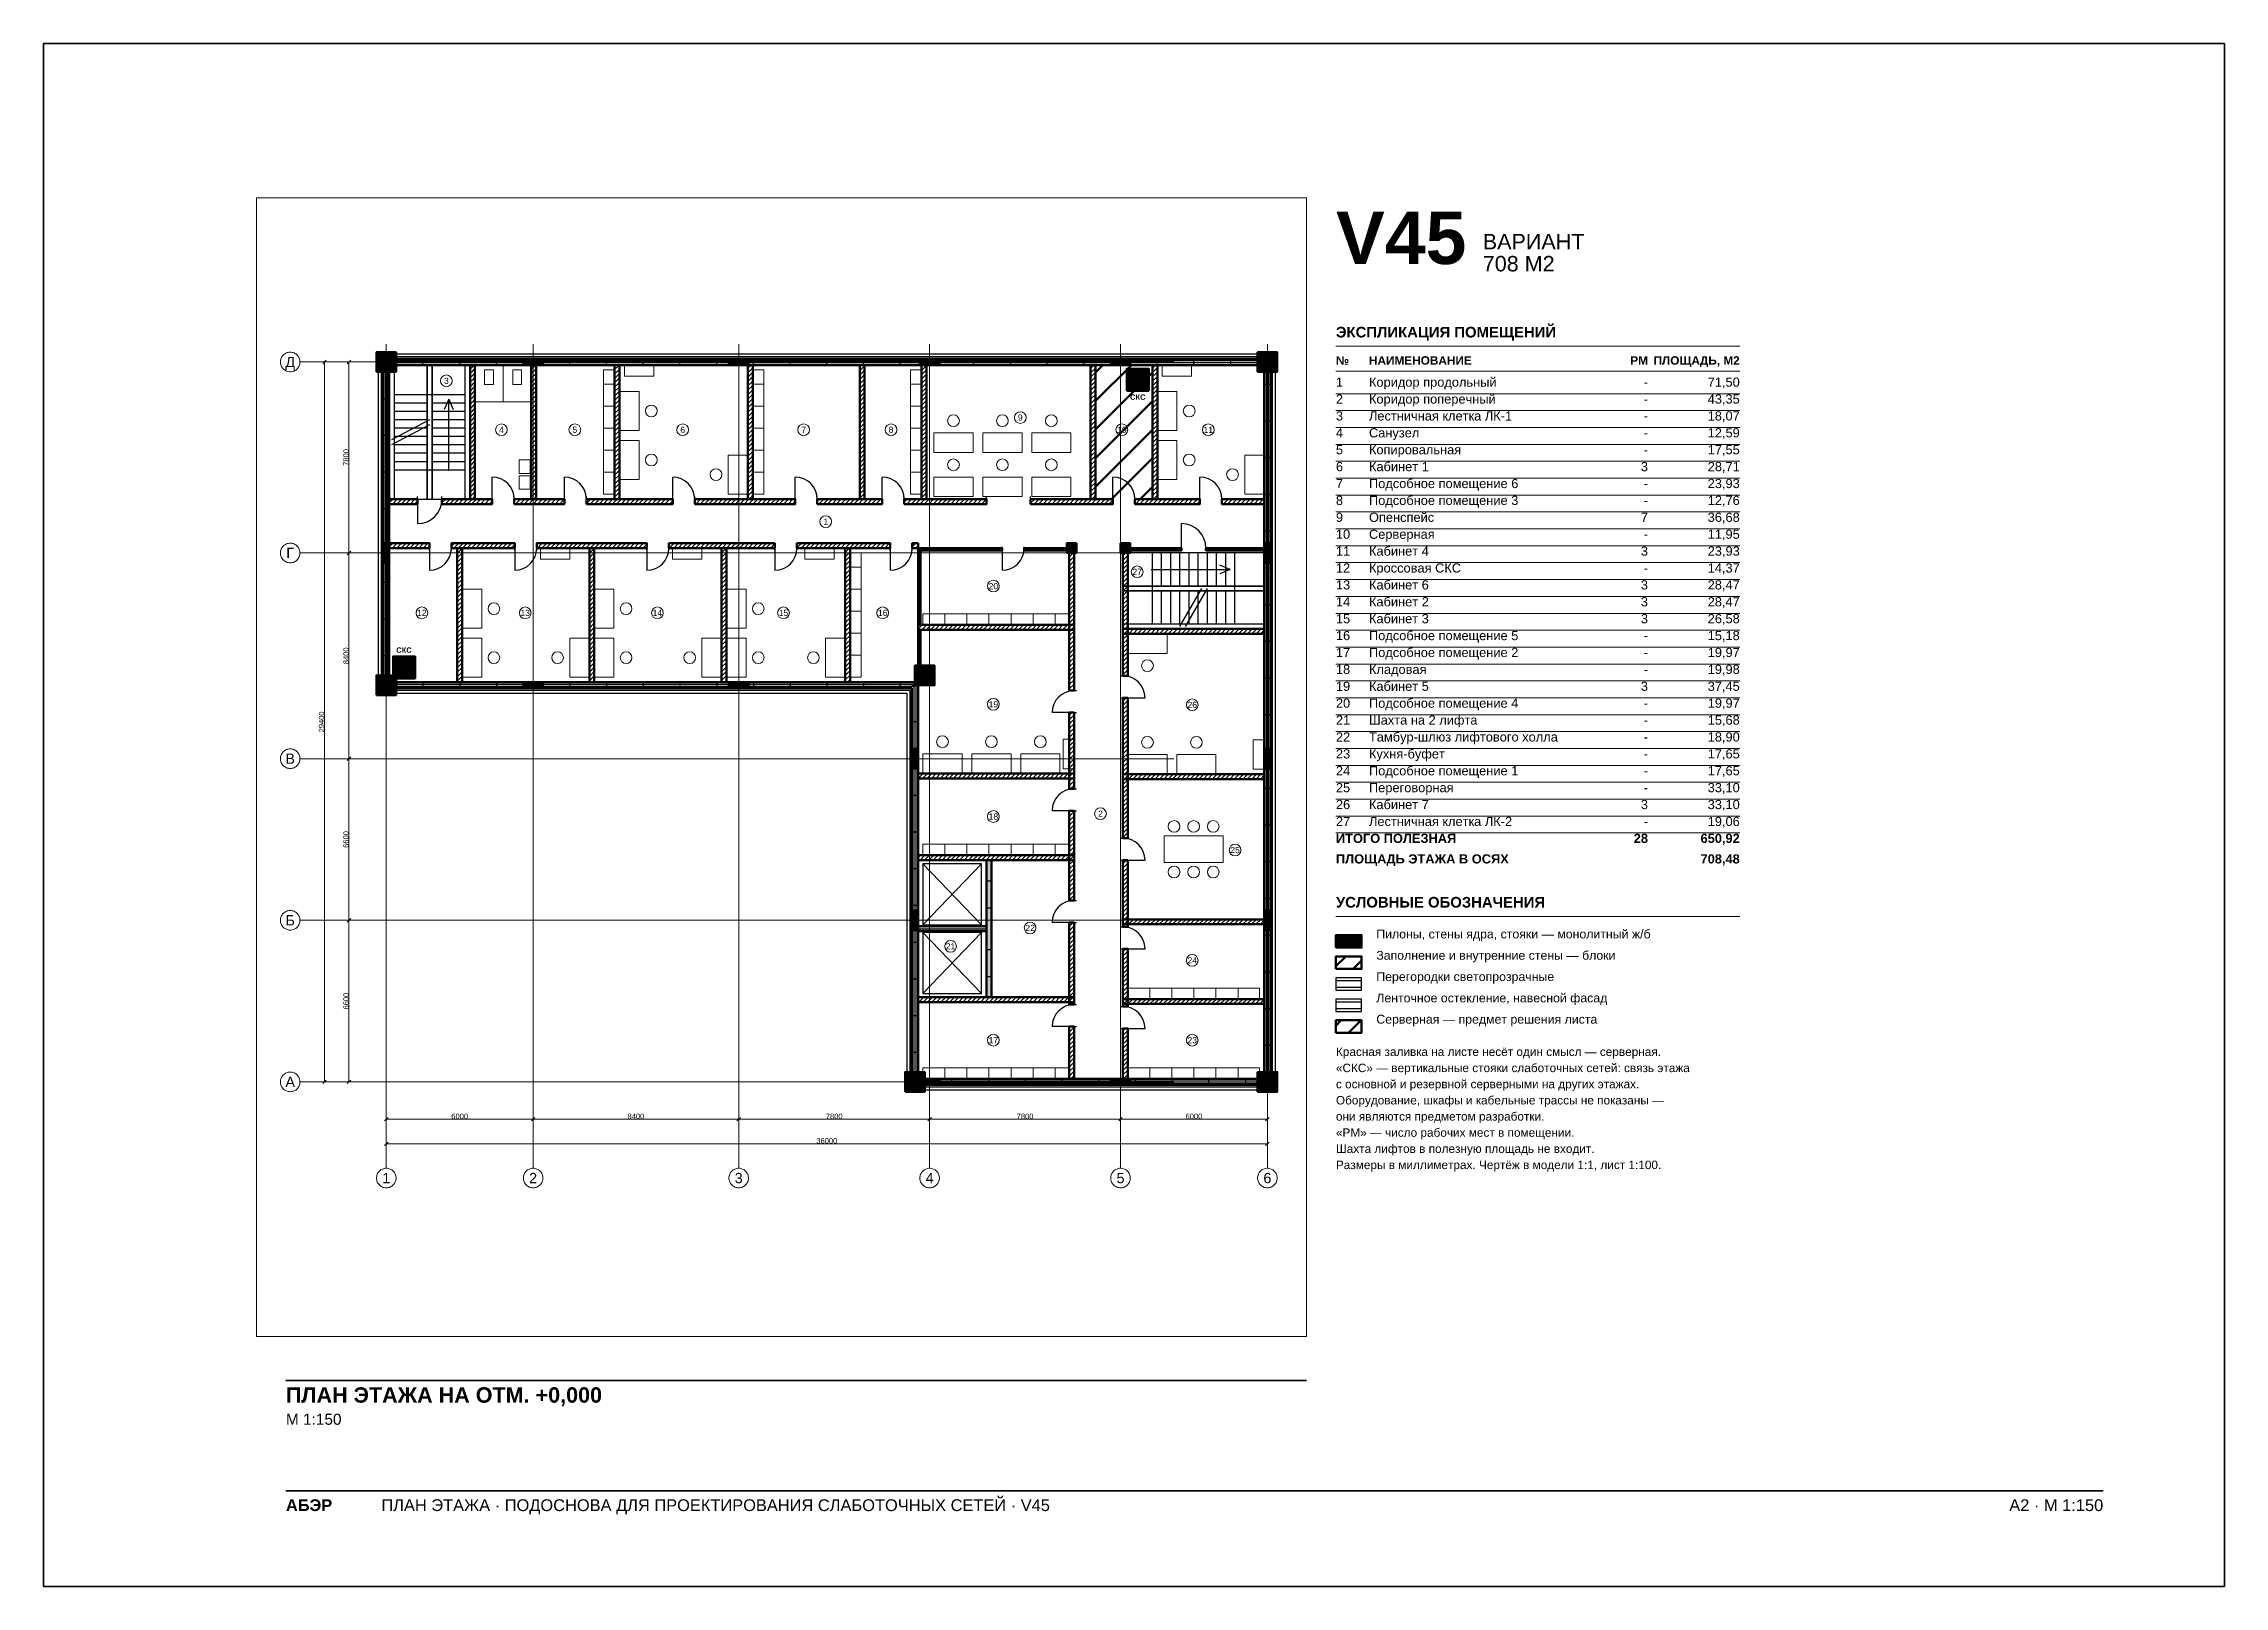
# Paper-space layout 'A2-1-100' of a CAD drawing. Header units: millimetres. Extents: x 0 to 594, y 0 to 420.
# The model-space entities are those that its viewports show. They can reach past a viewport. Long polylines and large blocks are cut down to what shows.
import ezdxf
from ezdxf.enums import TextEntityAlignment as Align

# ---------------------------------------------------------------- set-up
doc = ezdxf.new("R2010")
doc.units = ezdxf.units.MM
doc.linetypes.add('CENTER2', pattern=[2.541, 1.587, -0.318, 0.318, -0.318])
for name, color, linetype, lineweight in [('A-ANNO-LEGEND', 7, 'CONTINUOUS', 18), ('A-ANNO-NOTES', 8, 'CONTINUOUS', 13), ('A-ANNO-ROOM', 7, 'CONTINUOUS', 18), ('A-ANNO-TABLE', 7, 'CONTINUOUS', 18), ('A-DIMS', 8, 'CONTINUOUS', 13), ('A-DOOR', 3, 'CONTINUOUS', 25), ('A-ELEV', 7, 'CONTINUOUS', 25), ('A-FACADE-PANEL', 8, 'CONTINUOUS', 25), ('A-FURN', 8, 'CONTINUOUS', 18), ('A-GLAZ-RIBBON', 5, 'CONTINUOUS', 25), ('A-GRID', 8, 'CENTER2', 13), ('A-HATCH', 9, 'CONTINUOUS', 9), ('A-OUTLINE', 7, 'CONTINUOUS', 50), ('A-SANI', 8, 'CONTINUOUS', 18), ('A-STAIR', 7, 'CONTINUOUS', 25), ('A-TITLE', 7, 'CONTINUOUS', 35), ('A-VIEWPORT', 8, 'CONTINUOUS', 9), ('A-WALL-BLOCK', 9, 'CONTINUOUS', 50), ('A-WALL-GLASS', 4, 'CONTINUOUS', 25), ('A-WALL-RC', 7, 'CONTINUOUS', 50), ('E-SCS-RISER', 1, 'CONTINUOUS', 50), ('E-SERVER-ROOM', 1, 'CONTINUOUS', 50)]:
    doc.layers.add(name, color=color, linetype=linetype, lineweight=lineweight)
doc.styles.add('Arial', font='arial.ttf')
doc.styles.add('Arial-Bold', font='arialbd.ttf')
doc.styles.get("Standard").update_dxf_attribs({"font": 'arial.ttf'})

psp = doc.layouts.new('A2-1-100')

# ---------------------------------------------------------------- texts
at = {"layer": 'A-ANNO-LEGEND'}
for s, height, style, p in [('УСЛОВНЫЕ ОБОЗНАЧЕНИЯ', 2.9, 'Arial-Bold', (352, 184.8)), ('Пилоны, стены ядра, стояки — монолитный ж/б', 2.4, 'Arial', (363, 176.4)), ('Заполнение и внутренние стены — блоки', 2.4, 'Arial', (363, 170.6)), ('Перегородки светопрозрачные', 2.4, 'Arial', (363, 164.8)), ('Ленточное остекление, навесной фасад', 2.4, 'Arial', (363, 159)), ('Серверная — предмет решения листа', 2.4, 'Arial', (363, 153.2))]:
    psp.add_text(s, height=height, dxfattribs=dict(at, style=style)).set_placement(p)
at = {"layer": 'A-ANNO-NOTES', "style": 'Arial'}
for s, p in [('Красная заливка на листе несёт один смысл — серверная.', (352, 144.4)), ('«СКС» — вертикальные стояки слаботочных сетей: связь этажа', (352, 140)), ('с основной и резервной серверными на других этажах.', (352, 135.6)), ('Оборудование, шкафы и кабельные трассы не показаны —', (352, 131.2)), ('они являются предметом разработки.', (352, 126.8)), ('«РМ» — число рабочих мест в помещении.', (352, 122.4)), ('Шахта лифтов в полезную площадь не входит.', (352, 118)), ('Размеры в миллиметрах. Чертёж в модели 1:1, лист 1:100.', (352, 113.6))]:
    psp.add_text(s, height=2.3, dxfattribs=at).set_placement(p)
at = {"layer": 'A-ANNO-TABLE'}
for s, height, style, p in [('ЭКСПЛИКАЦИЯ ПОМЕЩЕНИЙ', 2.9, 'Arial-Bold', (352, 340)), ('№', 2.3, 'Arial-Bold', (352, 332.6)), ('НАИМЕНОВАНИЕ', 2.3, 'Arial-Bold', (361, 332.6)), ('1', 2.5, 'Arial', (352, 326.6)), ('Коридор продольный', 2.5, 'Arial', (361, 326.6)), ('2', 2.5, 'Arial', (352, 322)), ('Коридор поперечный', 2.5, 'Arial', (361, 322)), ('4', 2.5, 'Arial', (352, 312.8)), ('3', 2.5, 'Arial', (352, 317.4)), ('Лестничная клетка ЛК-1', 2.5, 'Arial', (361, 317.4)), ('Санузел', 2.5, 'Arial', (361, 312.8)), ('5', 2.5, 'Arial', (352, 308.2)), ('Копировальная', 2.5, 'Arial', (361, 308.2)), ('6', 2.5, 'Arial', (352, 303.6)), ('Кабинет 1', 2.5, 'Arial', (361, 303.6)), ('7', 2.5, 'Arial', (352, 299)), ('Подсобное помещение 6', 2.5, 'Arial', (361, 299)), ('Подсобное помещение 3', 2.5, 'Arial', (361, 294.4)), ('8', 2.5, 'Arial', (352, 294.4)), ('9', 2.5, 'Arial', (352, 289.8)), ('Опенспейс', 2.5, 'Arial', (361, 289.8)), ('10', 2.5, 'Arial', (352, 285.2)), ('Серверная', 2.5, 'Arial', (361, 285.2)), ('11', 2.5, 'Arial', (352, 280.6)), ('Кабинет 4', 2.5, 'Arial', (361, 280.6)), ('12', 2.5, 'Arial', (352, 276)), ('13', 2.5, 'Arial', (352, 271.4)), ('Кроссовая СКС', 2.5, 'Arial', (361, 276)), ('Кабинет 6', 2.5, 'Arial', (361, 271.4)), ('14', 2.5, 'Arial', (352, 266.8)), ('Кабинет 2', 2.5, 'Arial', (361, 266.8)), ('15', 2.5, 'Arial', (352, 262.2)), ('Кабинет 3', 2.5, 'Arial', (361, 262.2)), ('16', 2.5, 'Arial', (352, 257.6)), ('17', 2.5, 'Arial', (352, 253)), ('Подсобное помещение 5', 2.5, 'Arial', (361, 257.6)), ('Подсобное помещение 2', 2.5, 'Arial', (361, 253)), ('18', 2.5, 'Arial', (352, 248.4)), ('Кладовая', 2.5, 'Arial', (361, 248.4)), ('19', 2.5, 'Arial', (352, 243.8)), ('Кабинет 5', 2.5, 'Arial', (361, 243.8)), ('20', 2.5, 'Arial', (352, 239.2)), ('Подсобное помещение 4', 2.5, 'Arial', (361, 239.2)), ('21', 2.5, 'Arial', (352, 234.6)), ('22', 2.5, 'Arial', (352, 230)), ('Тамбур-шлюз лифтового холла', 2.5, 'Arial', (361, 230)), ('Шахта на 2 лифта', 2.5, 'Arial', (361, 234.6)), ('23', 2.5, 'Arial', (352, 225.4)), ('Кухня-буфет', 2.5, 'Arial', (361, 225.4)), ('24', 2.5, 'Arial', (352, 220.8)), ('Подсобное помещение 1', 2.5, 'Arial', (361, 220.8)), ('25', 2.5, 'Arial', (352, 216.2)), ('26', 2.5, 'Arial', (352, 211.6)), ('Переговорная', 2.5, 'Arial', (361, 216.2)), ('Кабинет 7', 2.5, 'Arial', (361, 211.6)), ('27', 2.5, 'Arial', (352, 207)), ('Лестничная клетка ЛК-2', 2.5, 'Arial', (361, 207)), ('ИТОГО ПОЛЕЗНАЯ', 2.5, 'Arial-Bold', (352, 202.4)), ('ПЛОЩАДЬ ЭТАЖА В ОСЯХ', 2.5, 'Arial-Bold', (352, 196.8))]:
    psp.add_text(s, height=height, dxfattribs=dict(at, style=style)).set_placement(p)
for s, height, style, p in [('РМ', 2.3, 'Arial-Bold', (437, 332.6)), ('ПЛОЩАДЬ, М2', 2.3, 'Arial-Bold', (462, 332.6)), ('-', 2.5, 'Arial', (437, 326.6)), ('71,50', 2.5, 'Arial', (462, 326.6)), ('-', 2.5, 'Arial', (437, 322)), ('43,35', 2.5, 'Arial', (462, 322)), ('-', 2.5, 'Arial', (437, 317.4)), ('18,07', 2.5, 'Arial', (462, 317.4)), ('12,59', 2.5, 'Arial', (462, 312.8)), ('-', 2.5, 'Arial', (437, 312.8)), ('-', 2.5, 'Arial', (437, 308.2)), ('17,55', 2.5, 'Arial', (462, 308.2)), ('3', 2.5, 'Arial', (437, 303.6)), ('28,71', 2.5, 'Arial', (462, 303.6)), ('-', 2.5, 'Arial', (437, 299)), ('23,93', 2.5, 'Arial', (462, 299)), ('7', 2.5, 'Arial', (437, 289.8)), ('-', 2.5, 'Arial', (437, 294.4)), ('36,68', 2.5, 'Arial', (462, 289.8)), ('12,76', 2.5, 'Arial', (462, 294.4)), ('-', 2.5, 'Arial', (437, 285.2)), ('11,95', 2.5, 'Arial', (462, 285.2)), ('3', 2.5, 'Arial', (437, 280.6)), ('23,93', 2.5, 'Arial', (462, 280.6)), ('3', 2.5, 'Arial', (437, 271.4)), ('-', 2.5, 'Arial', (437, 276)), ('28,47', 2.5, 'Arial', (462, 271.4)), ('14,37', 2.5, 'Arial', (462, 276)), ('3', 2.5, 'Arial', (437, 266.8)), ('28,47', 2.5, 'Arial', (462, 266.8)), ('3', 2.5, 'Arial', (437, 262.2)), ('26,58', 2.5, 'Arial', (462, 262.2)), ('-', 2.5, 'Arial', (437, 257.6)), ('15,18', 2.5, 'Arial', (462, 257.6)), ('19,97', 2.5, 'Arial', (462, 253)), ('-', 2.5, 'Arial', (437, 253)), ('-', 2.5, 'Arial', (437, 248.4)), ('19,98', 2.5, 'Arial', (462, 248.4)), ('3', 2.5, 'Arial', (437, 243.8)), ('37,45', 2.5, 'Arial', (462, 243.8)), ('-', 2.5, 'Arial', (437, 239.2)), ('19,97', 2.5, 'Arial', (462, 239.2)), ('-', 2.5, 'Arial', (437, 234.6)), ('15,68', 2.5, 'Arial', (462, 234.6)), ('18,90', 2.5, 'Arial', (462, 230)), ('-', 2.5, 'Arial', (437, 230)), ('-', 2.5, 'Arial', (437, 225.4)), ('17,65', 2.5, 'Arial', (462, 225.4)), ('-', 2.5, 'Arial', (437, 220.8)), ('17,65', 2.5, 'Arial', (462, 220.8)), ('3', 2.5, 'Arial', (437, 211.6)), ('-', 2.5, 'Arial', (437, 216.2)), ('33,10', 2.5, 'Arial', (462, 216.2)), ('33,10', 2.5, 'Arial', (462, 211.6)), ('-', 2.5, 'Arial', (437, 207)), ('19,06', 2.5, 'Arial', (462, 207)), ('28', 2.5, 'Arial-Bold', (437, 202.4)), ('650,92', 2.5, 'Arial-Bold', (462, 202.4)), ('708,48', 2.5, 'Arial-Bold', (462, 196.8))]:
    psp.add_text(s, height=height, dxfattribs=dict(at, style=style)).set_placement(p, align=Align.RIGHT)
at = {"layer": 'A-TITLE'}
for s, height, style, p in [('V45', 14.3, 'Arial-Bold', (352, 360)), ('ВАРИАНТ', 4.2, 'Arial', (392, 364)), ('708 М2', 4.2, 'Arial', (392, 358)), ('ПЛАН ЭТАЖА НА ОТМ. +0,000', 4.2, 'Arial-Bold', (66, 50)), ('М 1:150', 3, 'Arial', (66, 44)), ('ПЛАН ЭТАЖА · ПОДОСНОВА ДЛЯ ПРОЕКТИРОВАНИЯ СЛАБОТОЧНЫХ СЕТЕЙ · V45', 3.2, 'Arial', (92, 20.5)), ('АБЭР', 3.2, 'Arial-Bold', (66, 20.5))]:
    psp.add_text(s, height=height, dxfattribs=dict(at, style=style)).set_placement(p)
at = {"layer": 'A-TITLE', "style": 'Arial'}
psp.add_text('A2 · М 1:150', height=3.2, dxfattribs=at).set_placement((561, 20.5), align=Align.RIGHT)

msp = doc.modelspace()

# ---------------------------------------------------------------- texts
at = {"layer": 'A-ANNO-ROOM'}
for s, p in [('3', (2455, 28630)), ('4', (4705, 26630)), ('5', (7705, 26630)), ('6', (12110, 26630)), ('7', (17053, 26630)), ('8', (20623, 26630)), ('9', (25904, 27130)), ('10', (30054, 26630)), ('11', (33585, 26630)), ('1', (17955, 22880)), ('27', (30680, 20830)), ('20', (24805, 20247)), ('12', (1455, 19155)), ('13', (5678, 19155)), ('14', (11078, 19155)), ('15', (16228, 19155)), ('16', (20282, 19155)), ('19', (24805, 15422)), ('26', (32930, 15399)), ('18', (24805, 10838)), ('2', (29180, 10955)), ('25', (34680, 9468)), ('22', (26305, 6288)), ('21', (23055, 5538)), ('24', (32930, 4962)), ('17', (24805, 1705)), ('23', (32930, 1705))]:
    msp.add_text(s, height=250, dxfattribs=at).set_placement(p, align=Align.MIDDLE_CENTER)
at = {"layer": 'A-DIMS'}
for s, p in [('7800', (-1645, 25500)), ('8400', (-1645, 17400)), ('29400', (-2645, 14700)), ('6600', (-1645, 9900)), ('6600', (-1645, 3300))]:
    msp.add_text(s, height=220, rotation=90, dxfattribs=at).set_placement(p, align=Align.MIDDLE_CENTER)
for s, p in [('6000', (3000, -1405)), ('8400', (10200, -1405)), ('7800', (18300, -1405)), ('7800', (26100, -1405)), ('6000', (33000, -1405)), ('36000', (18000, -2405))]:
    msp.add_text(s, height=220, dxfattribs=at).set_placement(p, align=Align.MIDDLE_CENTER)
at = {"layer": 'A-GRID'}
for s, p in [('Д', (-3925, 29400)), ('Г', (-3925, 21600)), ('В', (-3925, 13200)), ('Б', (-3925, 6600)), ('А', (-3925, 0)), ('1', (0, -3925)), ('2', (6000, -3925)), ('3', (14400, -3925)), ('4', (22200, -3925)), ('5', (30000, -3925)), ('6', (36000, -3925))]:
    msp.add_text(s, height=420, dxfattribs=at).set_placement(p, align=Align.MIDDLE_CENTER)
at = {"layer": 'E-SCS-RISER', "style": 'Arial-Bold'}
for p in [(30705, 27965), (725, 17635)]:
    msp.add_text('СКС', height=220, dxfattribs=at).set_placement(p, align=Align.MIDDLE_CENTER)

# ---------------------------------------------------------------- hatches: boundary and pattern name
at = {"layer": 'A-HATCH'}
h = msp.add_hatch(dxfattribs=at)
h.set_pattern_fill('ANSI31', scale=40)
h.paths.add_polyline_path([(3425, 23800), (3625, 23800), (3625, 29275), (3625, 29275), (3425, 29275), (3425, 29275)])
h = msp.add_hatch(dxfattribs=at)
h.set_pattern_fill('ANSI31', scale=40)
h.paths.add_polyline_path([(5925, 23800), (6125, 23800), (6125, 29275), (6125, 29275), (5925, 29275), (5925, 29275)])
h = msp.add_hatch(dxfattribs=at)
h.set_pattern_fill('ANSI31', scale=40)
h.paths.add_polyline_path([(9330, 23800), (9530, 23800), (9530, 29275), (9530, 29275), (9330, 29275), (9330, 29275)])
h = msp.add_hatch(dxfattribs=at)
h.set_pattern_fill('ANSI31', scale=40)
h.paths.add_polyline_path([(14773, 23800), (14973, 23800), (14973, 29275), (14973, 29275), (14773, 29275), (14773, 29275)])
h = msp.add_hatch(dxfattribs=at)
h.set_pattern_fill('ANSI31', scale=40)
h.paths.add_polyline_path([(19343, 23800), (19543, 23800), (19543, 29275), (19543, 29275), (19343, 29275), (19343, 29275)])
h = msp.add_hatch(dxfattribs=at)
h.set_pattern_fill('ANSI31', scale=40)
h.paths.add_polyline_path([(21874, 23800), (22074, 23800), (22074, 29275), (22074, 29275), (21874, 29275), (21874, 29275)])
h = msp.add_hatch(dxfattribs=at)
h.set_pattern_fill('ANSI31', scale=40)
h.paths.add_polyline_path([(28774, 23800), (28974, 23800), (28974, 29275), (28974, 29275), (28774, 29275), (28774, 29275)])
h = msp.add_hatch(dxfattribs=at)
h.set_pattern_fill('ANSI31', scale=40)
h.paths.add_polyline_path([(31305, 23800), (31505, 23800), (31505, 29275), (31505, 29275), (31305, 29275), (31305, 29275)])
h = msp.add_hatch(dxfattribs=at)
h.set_pattern_fill('ANSI31', scale=40)
h.paths.add_polyline_path([(125, 23600), (125, 23600), (1275, 23600), (1275, 23800), (125, 23800), (125, 23800)])
h = msp.add_hatch(dxfattribs=at)
h.set_pattern_fill('ANSI31', scale=40)
h.paths.add_polyline_path([(2275, 23600), (4325, 23600), (4325, 23800), (2275, 23800)])
h = msp.add_hatch(dxfattribs=at)
h.set_pattern_fill('ANSI31', scale=40)
h.paths.add_polyline_path([(5225, 23600), (7277.5, 23600), (7277.5, 23800), (5225, 23800)])
h = msp.add_hatch(dxfattribs=at)
h.set_pattern_fill('ANSI31', scale=40)
h.paths.add_polyline_path([(8177.5, 23600), (11701.5, 23600), (11701.5, 23800), (8177.5, 23800)])
h = msp.add_hatch(dxfattribs=at)
h.set_pattern_fill('ANSI31', scale=40)
h.paths.add_polyline_path([(12601.5, 23600), (16708, 23600), (16708, 23800), (12601.5, 23800)])
h = msp.add_hatch(dxfattribs=at)
h.set_pattern_fill('ANSI31', scale=40)
h.paths.add_polyline_path([(17608, 23600), (20258.5, 23600), (20258.5, 23800), (17608, 23800)])
h = msp.add_hatch(dxfattribs=at)
h.set_pattern_fill('ANSI31', scale=40)
h.paths.add_polyline_path([(21158.5, 23600), (24524, 23600), (24524, 23800), (21158.5, 23800)])
h = msp.add_hatch(dxfattribs=at)
h.set_pattern_fill('ANSI31', scale=40)
h.paths.add_polyline_path([(26324, 23600), (29689.5, 23600), (29689.5, 23800), (26324, 23800)])
h = msp.add_hatch(dxfattribs=at)
h.set_pattern_fill('ANSI31', scale=40)
h.paths.add_polyline_path([(30589.5, 23600), (33240, 23600), (33240, 23800), (30589.5, 23800)])
h = msp.add_hatch(dxfattribs=at)
h.set_pattern_fill('ANSI31', scale=40)
h.paths.add_polyline_path([(34140, 23600), (35875, 23600), (35875, 23600), (35875, 23800), (35875, 23800), (34140, 23800)])
h = msp.add_hatch(dxfattribs=at)
h.set_pattern_fill('ANSI31', scale=40)
h.paths.add_polyline_path([(125, 21800), (125, 21800), (1761.5, 21800), (1761.5, 22000), (125, 22000), (125, 22000)])
h = msp.add_hatch(dxfattribs=at)
h.set_pattern_fill('ANSI31', scale=40)
h.paths.add_polyline_path([(2661.5, 21800), (5248, 21800), (5248, 22000), (2661.5, 22000)])
h = msp.add_hatch(dxfattribs=at)
h.set_pattern_fill('ANSI31', scale=40)
h.paths.add_polyline_path([(2898, 16325), (3098, 16325), (3098, 16325), (3098, 21800), (2898, 21800), (2898, 16325)])
h = msp.add_hatch(dxfattribs=at)
h.set_pattern_fill('ANSI31', scale=40)
h.paths.add_polyline_path([(6148, 21800), (10648, 21800), (10648, 22000), (6148, 22000)])
h = msp.add_hatch(dxfattribs=at)
h.set_pattern_fill('ANSI31', scale=40)
h.paths.add_polyline_path([(8298, 16325), (8498, 16325), (8498, 16325), (8498, 21800), (8298, 21800), (8298, 16325)])
h = msp.add_hatch(dxfattribs=at)
h.set_pattern_fill('ANSI31', scale=40)
h.paths.add_polyline_path([(11548, 21800), (15875, 21800), (15875, 22000), (11548, 22000)])
h = msp.add_hatch(dxfattribs=at)
h.set_pattern_fill('ANSI31', scale=40)
h.paths.add_polyline_path([(13698, 16325), (13898, 16325), (13898, 16325), (13898, 21800), (13698, 21800), (13698, 16325)])
h = msp.add_hatch(dxfattribs=at)
h.set_pattern_fill('ANSI31', scale=40)
h.paths.add_polyline_path([(16775, 21800), (20588.5, 21800), (20588.5, 22000), (16775, 22000)])
h = msp.add_hatch(dxfattribs=at)
h.set_pattern_fill('ANSI31', scale=40)
h.paths.add_polyline_path([(18752, 16325), (18952, 16325), (18952, 16325), (18952, 21800), (18752, 21800), (18752, 16325)])
h = msp.add_hatch(dxfattribs=at)
h.set_pattern_fill('ANSI31', scale=40)
h.paths.add_polyline_path([(21488.5, 21800), (21725, 21800), (21725, 22000), (21488.5, 22000)])
h = msp.add_hatch(dxfattribs=at)
h.set_pattern_fill('ANSI31', scale=40)
h.paths.add_polyline_path([(21725, 21700), (25162.5, 21700), (25162.5, 21800), (21725, 21800)])
h = msp.add_hatch(dxfattribs=at)
h.set_pattern_fill('ANSI31', scale=40)
h.paths.add_polyline_path([(21725, 18667), (21825, 18667), (21825, 21700), (21725, 21700)])
h = msp.add_hatch(dxfattribs=at)
h.set_pattern_fill('ANSI31', scale=40)
h.paths.add_polyline_path([(26062.5, 21700), (27900, 21700), (27900, 21800), (26062.5, 21800)])
h = msp.add_hatch(dxfattribs=at)
h.set_pattern_fill('ANSI31', scale=40)
h.paths.add_polyline_path([(27900, 15979.5), (28100, 15979.5), (28100, 21800), (27900, 21800)])
h = msp.add_hatch(dxfattribs=at)
h.set_pattern_fill('ANSI31', scale=40)
h.paths.add_polyline_path([(30100, 16584.5), (30300, 16584.5), (30300, 21800), (30100, 21800)])
h = msp.add_hatch(dxfattribs=at)
h.set_pattern_fill('ANSI31', scale=40)
h.paths.add_polyline_path([(21725, 18467), (28100, 18467), (28100, 18667), (21725, 18667)])
h = msp.add_hatch(dxfattribs=at)
h.set_pattern_fill('ANSI31', scale=40)
h.paths.add_polyline_path([(21725, 16325), (21825, 16325), (21825, 16325), (21825, 18467), (21725, 18467), (21725, 16325)])
h = msp.add_hatch(dxfattribs=at)
h.set_pattern_fill('ANSI31', scale=40)
h.paths.add_polyline_path([(30100, 18300), (35875, 18300), (35875, 18300), (35875, 18500), (35875, 18500), (30100, 18500)])
h = msp.add_hatch(dxfattribs=at)
h.set_pattern_fill('ANSI31', scale=40)
h.paths.add_polyline_path([(30100, 9953.5), (30300, 9953.5), (30300, 15684.5), (30100, 15684.5)])
h = msp.add_hatch(dxfattribs=at)
h.set_pattern_fill('ANSI31', scale=40)
h.paths.add_polyline_path([(27900, 11975), (28100, 11975), (28100, 15079.5), (27900, 15079.5)])
h = msp.add_hatch(dxfattribs=at)
h.set_pattern_fill('ANSI31', scale=40)
h.paths.add_polyline_path([(21725, 12392), (21725, 12392), (28100, 12392), (28100, 12592), (21725, 12592), (21725, 12592)])
h = msp.add_hatch(dxfattribs=at)
h.set_pattern_fill('ANSI31', scale=40)
h.paths.add_polyline_path([(30100, 12369), (35875, 12369), (35875, 12369), (35875, 12569), (35875, 12569), (30100, 12569)])
h = msp.add_hatch(dxfattribs=at)
h.set_pattern_fill('ANSI31', scale=40)
h.paths.add_polyline_path([(27900, 7408), (28100, 7408), (28100, 11075), (27900, 11075)])
h = msp.add_hatch(dxfattribs=at)
h.set_pattern_fill('ANSI31', scale=40)
h.paths.add_polyline_path([(21725, 9058), (21725, 9058), (28100, 9058), (28100, 9258), (21725, 9258), (21725, 9258)])
h = msp.add_hatch(dxfattribs=at)
h.set_pattern_fill('ANSI31', scale=40)
h.paths.add_polyline_path([(30100, 6338), (30300, 6338), (30300, 9053.5), (30100, 9053.5)])
h = msp.add_hatch(dxfattribs=at)
h.set_pattern_fill('ANSI31', scale=40)
h.paths.add_polyline_path([(27900, 3158), (28100, 3158), (28100, 6508), (27900, 6508)])
h = msp.add_hatch(dxfattribs=at)
h.set_pattern_fill('ANSI31', scale=40)
h.paths.add_polyline_path([(30100, 6438), (35875, 6438), (35875, 6438), (35875, 6638), (35875, 6638), (30100, 6638)])
h = msp.add_hatch(dxfattribs=at)
h.set_pattern_fill('ANSI31', scale=40)
h.paths.add_polyline_path([(30100, 3082), (30300, 3082), (30300, 5438), (30100, 5438)])
h = msp.add_hatch(dxfattribs=at)
h.set_pattern_fill('ANSI31', scale=40)
h.paths.add_polyline_path([(21725, 3258), (21725, 3258), (28100, 3258), (28100, 3458), (21725, 3458), (21725, 3458)])
h = msp.add_hatch(dxfattribs=at)
h.set_pattern_fill('ANSI31', scale=40)
h.paths.add_polyline_path([(30100, 3182), (35875, 3182), (35875, 3182), (35875, 3382), (35875, 3382), (30100, 3382)])
h = msp.add_hatch(dxfattribs=at)
h.set_pattern_fill('ANSI31', scale=40)
h.paths.add_polyline_path([(27900, 125), (28100, 125), (28100, 125), (28100, 2258), (27900, 2258), (27900, 125)])
h = msp.add_hatch(dxfattribs=at)
h.set_pattern_fill('ANSI31', scale=40)
h.paths.add_polyline_path([(30100, 125), (30300, 125), (30300, 125), (30300, 2182), (30100, 2182), (30100, 125)])
at = {"layer": 'A-WALL-RC'}
h = msp.add_hatch(color=7, dxfattribs=at)
h.dxf.hatch_style = 1
h.paths.add_polyline_path([(-400, 29000), (400, 29000), (400, 29800), (-400, 29800)])
h = msp.add_hatch(color=7, dxfattribs=at)
h.dxf.hatch_style = 1
h.paths.add_polyline_path([(5600, 29275), (6400, 29275), (6400, 29525), (5600, 29525)])
h = msp.add_hatch(color=7, dxfattribs=at)
h.dxf.hatch_style = 1
h.paths.add_polyline_path([(14000, 29275), (14800, 29275), (14800, 29525), (14000, 29525)])
h = msp.add_hatch(color=7, dxfattribs=at)
h.dxf.hatch_style = 1
h.paths.add_polyline_path([(21800, 29275), (22600, 29275), (22600, 29525), (21800, 29525)])
h = msp.add_hatch(color=7, dxfattribs=at)
h.dxf.hatch_style = 1
h.paths.add_polyline_path([(29600, 29275), (30400, 29275), (30400, 29525), (29600, 29525)])
h = msp.add_hatch(color=7, dxfattribs=at)
h.dxf.hatch_style = 1
h.paths.add_polyline_path([(35600, 29000), (36400, 29000), (36400, 29800), (35600, 29800)])
h = msp.add_hatch(color=7, dxfattribs=at)
h.dxf.hatch_style = 1
h.paths.add_polyline_path([(-125, 21200), (125, 21200), (125, 22000), (-125, 22000)])
h = msp.add_hatch(color=7, dxfattribs=at)
h.dxf.hatch_style = 1
h.paths.add_polyline_path([(27800, 21600), (28200, 21600), (28200, 22000), (27800, 22000)])
h = msp.add_hatch(color=7, dxfattribs=at)
h.dxf.hatch_style = 1
h.paths.add_polyline_path([(30000, 21600), (30400, 21600), (30400, 22000), (30000, 22000)])
h = msp.add_hatch(color=7, dxfattribs=at)
h.dxf.hatch_style = 1
h.paths.add_polyline_path([(30300, 21700), (32487.5, 21700), (32487.5, 21800), (30300, 21800)])
h = msp.add_hatch(color=7, dxfattribs=at)
h.dxf.hatch_style = 1
h.paths.add_polyline_path([(33487.5, 21700), (35875, 21700), (35875, 21700), (35875, 21800), (35875, 21800), (33487.5, 21800)])
h = msp.add_hatch(color=7, dxfattribs=at)
h.dxf.hatch_style = 1
h.paths.add_polyline_path([(35875, 21200), (36125, 21200), (36125, 22000), (35875, 22000)])
h = msp.add_hatch(color=7, dxfattribs=at)
h.dxf.hatch_style = 1
h.paths.add_polyline_path([(21600, 16200), (22400, 16200), (22400, 17000), (21600, 17000)])
h = msp.add_hatch(color=7, dxfattribs=at)
h.dxf.hatch_style = 1
h.paths.add_polyline_path([(-400, 15800), (400, 15800), (400, 16600), (-400, 16600)])
h = msp.add_hatch(color=7, dxfattribs=at)
h.dxf.hatch_style = 1
h.paths.add_polyline_path([(5600, 16075), (6400, 16075), (6400, 16325), (5600, 16325)])
h = msp.add_hatch(color=7, dxfattribs=at)
h.dxf.hatch_style = 1
h.paths.add_polyline_path([(14000, 16075), (14800, 16075), (14800, 16325), (14000, 16325)])
h = msp.add_hatch(color=7, dxfattribs=at)
h.dxf.hatch_style = 1
h.paths.add_polyline_path([(21475, 12800), (21725, 12800), (21725, 13600), (21475, 13600)])
h = msp.add_hatch(color=7, dxfattribs=at)
h.dxf.hatch_style = 1
h.paths.add_polyline_path([(35875, 12800), (36125, 12800), (36125, 13600), (35875, 13600)])
h = msp.add_hatch(color=7, dxfattribs=at)
h.dxf.hatch_style = 1
h.paths.add_polyline_path([(24525, 3458), (24725, 3458), (24725, 9058), (24525, 9058)])
h = msp.add_hatch(color=7, dxfattribs=at)
h.dxf.hatch_style = 1
h.paths.add_polyline_path([(21475, 6200), (21725, 6200), (21725, 7000), (21475, 7000)])
h = msp.add_hatch(color=7, dxfattribs=at)
h.dxf.hatch_style = 1
h.paths.add_polyline_path([(21725, 6158), (21725, 6158), (24525, 6158), (24525, 6358), (21725, 6358), (21725, 6358)])
h = msp.add_hatch(color=7, dxfattribs=at)
h.dxf.hatch_style = 1
h.paths.add_polyline_path([(35875, 6200), (36125, 6200), (36125, 7000), (35875, 7000)])
h = msp.add_hatch(color=7, dxfattribs=at)
h.dxf.hatch_style = 1
h.paths.add_polyline_path([(21200, -400), (22000, -400), (22000, 400), (21200, 400)])
h = msp.add_hatch(color=7, dxfattribs=at)
h.dxf.hatch_style = 1
h.paths.add_polyline_path([(21800, -125), (22600, -125), (22600, 125), (21800, 125)])
h = msp.add_hatch(color=7, dxfattribs=at)
h.dxf.hatch_style = 1
h.paths.add_polyline_path([(29600, -125), (30400, -125), (30400, 125), (29600, 125)])
h = msp.add_hatch(color=7, dxfattribs=at)
h.dxf.hatch_style = 1
h.paths.add_polyline_path([(35600, -400), (36400, -400), (36400, 400), (35600, 400)])
at = {"layer": 'E-SCS-RISER'}
h = msp.add_hatch(color=7, dxfattribs=at)
h.dxf.hatch_style = 1
h.paths.add_polyline_path([(30255, 28225), (31155, 28225), (31155, 29125), (30255, 29125)])
h = msp.add_hatch(color=7, dxfattribs=at)
h.dxf.hatch_style = 1
h.paths.add_polyline_path([(275, 16475), (1175, 16475), (1175, 17375), (275, 17375)])
at = {"layer": 'E-SERVER-ROOM'}
h = msp.add_hatch(dxfattribs=at)
h.set_pattern_fill('ANSI31', scale=260)
h.paths.add_polyline_path([(28974, 23800), (31305, 23800), (31305, 29275), (28974, 29275)])

# ---------------------------------------------------------------- linework, layer by layer
at = {"layer": 'A-ANNO-ROOM'}
for centre in [(2455, 28630), (4705, 26630), (7705, 26630), (12110, 26630), (17053, 26630), (20623, 26630), (25904, 27130), (30054, 26630), (33585, 26630), (17955, 22880), (30680, 20830), (24805, 20247), (1455, 19155), (5678, 19155), (11078, 19155), (16228, 19155), (20282, 19155), (24805, 15422), (32930, 15399), (24805, 10838), (29180, 10955), (34680, 9468), (26305, 6288), (23055, 5538), (32930, 4962), (24805, 1705), (32930, 1705)]:
    msp.add_circle(centre, 240, dxfattribs=at)
at = {"layer": 'A-DIMS'}
for p, q in [((-2595.71, 29329.29), (-2454.29, 29470.71)), ((-1595.71, 29329.29), (-1454.29, 29470.71)), ((-2525, 0), (-2525, 29400)), ((-1525, 21600), (-1525, 29400)), ((-1595.71, 21529.29), (-1454.29, 21670.71)), ((-1595.71, 21529.29), (-1454.29, 21670.71)), ((-1525, 13200), (-1525, 21600)), ((-1595.71, 13129.29), (-1454.29, 13270.71)), ((-1595.71, 13129.29), (-1454.29, 13270.71)), ((-1525, 6600), (-1525, 13200)), ((-1595.71, 6529.29), (-1454.29, 6670.71)), ((-1595.71, 6529.29), (-1454.29, 6670.71)), ((-1525, 0), (-1525, 6600)), ((-2595.71, -70.71), (-2454.29, 70.71)), ((-1595.71, -70.71), (-1454.29, 70.71)), ((-70.71, -1595.71), (70.71, -1454.29)), ((0, -1525), (6000, -1525)), ((5929.29, -1595.71), (6070.71, -1454.29)), ((5929.29, -1595.71), (6070.71, -1454.29)), ((6000, -1525), (14400, -1525)), ((14329.29, -1595.71), (14470.71, -1454.29)), ((14329.29, -1595.71), (14470.71, -1454.29)), ((14400, -1525), (22200, -1525)), ((22129.29, -1595.71), (22270.71, -1454.29)), ((22129.29, -1595.71), (22270.71, -1454.29)), ((22200, -1525), (30000, -1525)), ((29929.29, -1595.71), (30070.71, -1454.29)), ((29929.29, -1595.71), (30070.71, -1454.29)), ((30000, -1525), (36000, -1525)), ((35929.29, -1595.71), (36070.71, -1454.29)), ((-70.71, -2595.71), (70.71, -2454.29)), ((0, -2525), (36000, -2525)), ((35929.29, -2595.71), (36070.71, -2454.29))]:
    msp.add_line(p, q, dxfattribs=at)
at = {"layer": 'A-DOOR'}
for p, q in [((4325, 23800), (4325, 24700)), ((7277.5, 23800), (7277.5, 24700)), ((11701.5, 23800), (11701.5, 24700)), ((16708, 23800), (16708, 24700)), ((20258.5, 23800), (20258.5, 24700)), ((29689.5, 23800), (29689.5, 24700)), ((33240, 23800), (33240, 24700)), ((1275, 23700), (1275, 23900)), ((1275, 23800), (1275, 22800)), ((2275, 23700), (2275, 23900)), ((4325, 23700), (4325, 23900)), ((5225, 23700), (5225, 23900)), ((7277.5, 23700), (7277.5, 23900)), ((8177.5, 23700), (8177.5, 23900)), ((11701.5, 23700), (11701.5, 23900)), ((12601.5, 23700), (12601.5, 23900)), ((16708, 23700), (16708, 23900)), ((17608, 23700), (17608, 23900)), ((20258.5, 23700), (20258.5, 23900)), ((21158.5, 23700), (21158.5, 23900)), ((24524, 23700), (24524, 23900)), ((26324, 23700), (26324, 23900)), ((29689.5, 23700), (29689.5, 23900)), ((30589.5, 23700), (30589.5, 23900)), ((33240, 23700), (33240, 23900)), ((34140, 23700), (34140, 23900)), ((32487.5, 21800), (32487.5, 22800)), ((1761.5, 21700), (1761.5, 21900)), ((1761.5, 21800), (1761.5, 20900)), ((2661.5, 21700), (2661.5, 21900)), ((5248, 21700), (5248, 21900)), ((5248, 21800), (5248, 20900)), ((6148, 21700), (6148, 21900)), ((10648, 21700), (10648, 21900)), ((10648, 21800), (10648, 20900)), ((11548, 21700), (11548, 21900)), ((15875, 21700), (15875, 21900)), ((15875, 21800), (15875, 20900)), ((16775, 21700), (16775, 21900)), ((20588.5, 21700), (20588.5, 21900)), ((20588.5, 21800), (20588.5, 20900)), ((21488.5, 21700), (21488.5, 21900)), ((25162.5, 21750), (25162.5, 21850)), ((25162.5, 21800), (25162.5, 20900)), ((26062.5, 21750), (26062.5, 21850)), ((32487.5, 21750), (32487.5, 21850)), ((33487.5, 21750), (33487.5, 21850)), ((30000, 16584.5), (30200, 16584.5)), ((28000, 15979.5), (28200, 15979.5)), ((30000, 15684.5), (30200, 15684.5)), ((30100, 15684.5), (31000, 15684.5)), ((28100, 15079.5), (27200, 15079.5)), ((28000, 15079.5), (28200, 15079.5)), ((28000, 11975), (28200, 11975)), ((28100, 11075), (27200, 11075)), ((28000, 11075), (28200, 11075)), ((30000, 9953.5), (30200, 9953.5)), ((30000, 9053.5), (30200, 9053.5)), ((30100, 9053.5), (31000, 9053.5)), ((24525, 8208), (24725, 8208)), ((28000, 7408), (28200, 7408)), ((24525, 7108), (24725, 7108)), ((28100, 6508), (27200, 6508)), ((28000, 6508), (28200, 6508)), ((30000, 6338), (30200, 6338)), ((24525, 5408), (24725, 5408)), ((30000, 5438), (30200, 5438)), ((30100, 5438), (31000, 5438)), ((24525, 4308), (24725, 4308)), ((28000, 3158), (28200, 3158)), ((30000, 3082), (30200, 3082)), ((28100, 2258), (27200, 2258)), ((28000, 2258), (28200, 2258)), ((30000, 2182), (30200, 2182)), ((30100, 2182), (31000, 2182))]:
    msp.add_line(p, q, dxfattribs=at)
for centre, radius, start, end in [((4325, 23800), 900, 0, 90), ((7277.5, 23800), 900, 0, 90), ((11701.5, 23800), 900, 0, 90), ((16708, 23800), 900, 0, 90), ((20258.5, 23800), 900, 0, 90), ((29689.5, 23800), 900, 0, 90), ((33240, 23800), 900, 0, 90), ((1275, 23800), 1000, -90, 0), ((32487.5, 21800), 1000, 0, 90), ((1761.5, 21800), 900, -90, 0), ((5248, 21800), 900, -90, 0), ((10648, 21800), 900, -90, 0), ((15875, 21800), 900, -90, 0), ((20588.5, 21800), 900, -90, 0), ((25162.5, 21800), 900, -90, 0), ((30100, 15684.5), 900, 0, 90), ((28100, 15079.5), 900, 90, 180), ((28100, 11075), 900, 90, 180), ((30100, 9053.5), 900, 0, 90), ((28100, 6508), 900, 90, 180), ((30100, 5438), 900, 0, 90), ((28100, 2258), 900, 90, 180), ((30100, 2182), 900, 0, 90)]:
    msp.add_arc(centre, radius, start, end, dxfattribs=at)
at = {"layer": 'A-ELEV'}
for p, q in [((21925, 6408), (24325, 8908)), ((21925, 8908), (24325, 6408)), ((21725, 6258), (24525, 6258)), ((21925, 3608), (24325, 6108)), ((21925, 6108), (24325, 3608))]:
    msp.add_line(p, q, dxfattribs=at)
for points in [[(21925, 6408), (24325, 6408), (24325, 8908), (21925, 8908)], [(21925, 3608), (24325, 3608), (24325, 6108), (21925, 6108)]]:
    msp.add_lwpolyline(points, close=True, dxfattribs=at)
at = {"layer": 'A-FACADE-PANEL'}
for points in [[(36325, 29725), (-325, 29725), (-325, 15875), (21275, 15875), (21275, -325), (36325, -325)], [(36205, 29605), (-205, 29605), (-205, 15995), (21395, 15995), (21395, -205), (36205, -205)]]:
    msp.add_lwpolyline(points, close=True, dxfattribs=at)
at = {"layer": 'A-FURN'}
for p, q in [((8880, 28500), (9330, 28500)), ((14973, 28500), (15423, 28500)), ((21424, 28500), (21874, 28500)), ((8880, 27600), (9330, 27600)), ((14973, 27600), (15423, 27600)), ((21424, 27600), (21874, 27600)), ((8880, 26700), (9330, 26700)), ((14973, 26700), (15423, 26700)), ((21424, 26700), (21874, 26700)), ((8880, 25800), (9330, 25800)), ((14973, 25800), (15423, 25800)), ((21424, 25800), (21874, 25800)), ((8880, 24900), (9330, 24900)), ((14973, 24900), (15423, 24900)), ((21424, 24900), (21874, 24900)), ((18952, 21025), (19402, 21025)), ((18952, 20125), (19402, 20125)), ((18952, 19225), (19402, 19225)), ((22825, 18667), (22825, 19117)), ((23725, 18667), (23725, 19117)), ((24625, 18667), (24625, 19117)), ((25525, 18667), (25525, 19117)), ((26425, 18667), (26425, 19117)), ((27325, 18667), (27325, 19117)), ((18952, 18325), (19402, 18325)), ((18952, 17425), (19402, 17425)), ((22825, 9258), (22825, 9708)), ((23725, 9258), (23725, 9708)), ((24625, 9258), (24625, 9708)), ((25525, 9258), (25525, 9708)), ((26425, 9258), (26425, 9708)), ((27325, 9258), (27325, 9708)), ((31200, 3382), (31200, 3832)), ((32100, 3382), (32100, 3832)), ((33000, 3382), (33000, 3832)), ((33900, 3382), (33900, 3832)), ((34800, 3382), (34800, 3832)), ((22825, 125), (22825, 575)), ((23725, 125), (23725, 575)), ((24625, 125), (24625, 575)), ((25525, 125), (25525, 575)), ((26425, 125), (26425, 575)), ((27325, 125), (27325, 575)), ((31200, 125), (31200, 575)), ((32100, 125), (32100, 575)), ((33000, 125), (33000, 575)), ((33900, 125), (33900, 575)), ((34800, 125), (34800, 575))]:
    msp.add_line(p, q, dxfattribs=at)
for points in [[(8880, 24000), (9330, 24000), (9330, 29075), (8880, 29075)], [(9730, 28825), (10930, 28825), (10930, 29275), (9730, 29275)], [(14973, 24000), (15423, 24000), (15423, 29075), (14973, 29075)], [(21424, 24000), (21874, 24000), (21874, 29075), (21424, 29075)], [(31705, 28825), (32905, 28825), (32905, 29275), (31705, 29275)], [(9530, 26600), (10330, 26600), (10330, 28200), (9530, 28200)], [(31505, 26600), (32305, 26600), (32305, 28200), (31505, 28200)], [(9530, 24600), (10330, 24600), (10330, 26200), (9530, 26200)], [(22374, 25700), (23974, 25700), (23974, 26500), (22374, 26500)], [(24374, 25700), (25974, 25700), (25974, 26500), (24374, 26500)], [(26374, 25700), (27974, 25700), (27974, 26500), (26374, 26500)], [(31505, 24600), (32305, 24600), (32305, 26200), (31505, 26200)], [(13973, 24000), (14773, 24000), (14773, 25600), (13973, 25600)], [(35075, 24000), (35875, 24000), (35875, 25600), (35075, 25600)], [(22374, 23900), (23974, 23900), (23974, 24700), (22374, 24700)], [(24374, 23900), (25974, 23900), (25974, 24700), (24374, 24700)], [(26374, 23900), (27974, 23900), (27974, 24700), (26374, 24700)], [(6298, 21350), (7498, 21350), (7498, 21800), (6298, 21800)], [(11698, 21350), (12898, 21350), (12898, 21800), (11698, 21800)], [(17098, 21350), (18298, 21350), (18298, 21800), (17098, 21800)], [(18952, 16525), (19402, 16525), (19402, 21600), (18952, 21600)], [(3098, 18525), (3898, 18525), (3898, 20125), (3098, 20125)], [(8498, 18525), (9298, 18525), (9298, 20125), (8498, 20125)], [(13898, 18525), (14698, 18525), (14698, 20125), (13898, 20125)], [(21925, 18667), (27900, 18667), (27900, 19117), (21925, 19117)], [(3098, 16525), (3898, 16525), (3898, 18125), (3098, 18125)], [(7498, 16525), (8298, 16525), (8298, 18125), (7498, 18125)], [(8498, 16525), (9298, 16525), (9298, 18125), (8498, 18125)], [(12898, 16525), (13698, 16525), (13698, 18125), (12898, 18125)], [(13898, 16525), (14698, 16525), (14698, 18125), (13898, 18125)], [(17952, 16525), (18752, 16525), (18752, 18125), (17952, 18125)], [(30300, 17500), (31900, 17500), (31900, 18300), (30300, 18300)], [(21925, 12592), (23525, 12592), (23525, 13392), (21925, 13392)], [(23925, 12592), (25525, 12592), (25525, 13392), (23925, 13392)], [(25925, 12592), (27525, 12592), (27525, 13392), (25925, 13392)], [(27650, 12792), (28100, 12792), (28100, 13992), (27650, 13992)], [(30300, 12569), (31900, 12569), (31900, 13369), (30300, 13369)], [(32300, 12569), (33900, 12569), (33900, 13369), (32300, 13369)], [(35425, 12769), (35875, 12769), (35875, 13969), (35425, 13969)], [(31787.5, 8953.5), (34187.5, 8953.5), (34187.5, 10053.5), (31787.5, 10053.5)], [(21925, 9258), (27900, 9258), (27900, 9708), (21925, 9708)], [(30300, 3382), (35675, 3382), (35675, 3832), (30300, 3832)], [(21925, 125), (27900, 125), (27900, 575), (21925, 575)], [(30300, 125), (35675, 125), (35675, 575), (30300, 575)]]:
    msp.add_lwpolyline(points, close=True, dxfattribs=at)
for centre in [(10830, 27400), (32805, 27400), (23174, 27000), (25174, 27000), (27174, 27000), (10830, 25400), (13473, 24800), (23174, 25200), (25174, 25200), (27174, 25200), (32805, 25400), (34575, 24800), (4398, 19325), (9798, 19325), (15198, 19325), (4398, 17325), (6998, 17325), (9798, 17325), (12398, 17325), (15198, 17325), (17452, 17325), (31100, 17000), (22725, 13892), (24725, 13892), (26725, 13892), (31100, 13869), (33100, 13869), (32187.5, 10433.5), (32987.5, 10433.5), (33787.5, 10433.5), (32187.5, 8573.5), (32987.5, 8573.5), (33787.5, 8573.5)]:
    msp.add_circle(centre, 240, dxfattribs=at)
at = {"layer": 'A-GLAZ-RIBBON'}
for p, q in [((0, 29275), (0, 29525)), ((36000, 29440), (0, 29440)), ((1500, 29275), (1500, 29525)), ((3000, 29275), (3000, 29525)), ((4500, 29275), (4500, 29525)), ((6000, 29275), (6000, 29525)), ((7500, 29275), (7500, 29525)), ((9000, 29275), (9000, 29525)), ((10500, 29275), (10500, 29525)), ((12000, 29275), (12000, 29525)), ((13500, 29275), (13500, 29525)), ((15000, 29275), (15000, 29525)), ((16500, 29275), (16500, 29525)), ((18000, 29275), (18000, 29525)), ((19500, 29275), (19500, 29525)), ((21000, 29275), (21000, 29525)), ((22500, 29275), (22500, 29525)), ((24000, 29275), (24000, 29525)), ((25500, 29275), (25500, 29525)), ((27000, 29275), (27000, 29525)), ((28500, 29275), (28500, 29525)), ((30000, 29275), (30000, 29525)), ((31500, 29275), (31500, 29525)), ((33000, 29275), (33000, 29525)), ((34500, 29275), (34500, 29525)), ((36000, 29275), (36000, 29525)), ((125, 29400), (-125, 29400)), ((-40, 29400), (-40, 16200)), ((36000, 29360), (0, 29360)), ((40, 29400), (40, 16200)), ((35960, 0), (35960, 29400)), ((36040, 0), (36040, 29400)), ((125, 27900), (-125, 27900)), ((35875, 28500), (36125, 28500)), ((35875, 27000), (36125, 27000)), ((125, 26400), (-125, 26400)), ((35875, 25500), (36125, 25500)), ((125, 24900), (-125, 24900)), ((125, 23400), (-125, 23400)), ((35875, 24000), (36125, 24000)), ((35875, 22500), (36125, 22500)), ((125, 21900), (-125, 21900)), ((35875, 21000), (36125, 21000)), ((125, 20400), (-125, 20400)), ((125, 18900), (-125, 18900)), ((35875, 19500), (36125, 19500)), ((35875, 18000), (36125, 18000)), ((125, 17400), (-125, 17400)), ((0, 16325), (0, 16075)), ((0, 16240), (21600, 16240)), ((0, 16160), (21600, 16160)), ((1500, 16325), (1500, 16075)), ((3000, 16325), (3000, 16075)), ((4500, 16325), (4500, 16075)), ((6000, 16325), (6000, 16075)), ((7500, 16325), (7500, 16075)), ((9000, 16325), (9000, 16075)), ((10500, 16325), (10500, 16075)), ((12000, 16325), (12000, 16075)), ((13500, 16325), (13500, 16075)), ((15000, 16325), (15000, 16075)), ((16500, 16325), (16500, 16075)), ((18000, 16325), (18000, 16075)), ((19500, 16325), (19500, 16075)), ((21000, 16325), (21000, 16075)), ((21725, 16200), (21475, 16200)), ((21560, 16200), (21560, 0)), ((21640, 16200), (21640, 0)), ((35875, 16500), (36125, 16500)), ((21725, 14700), (21475, 14700)), ((35875, 15000), (36125, 15000)), ((35875, 13500), (36125, 13500)), ((21725, 13200), (21475, 13200)), ((21725, 11700), (21475, 11700)), ((35875, 12000), (36125, 12000)), ((21725, 10200), (21475, 10200)), ((35875, 10500), (36125, 10500)), ((35875, 9000), (36125, 9000)), ((21725, 8700), (21475, 8700)), ((21725, 7200), (21475, 7200)), ((35875, 7500), (36125, 7500)), ((21725, 5700), (21475, 5700)), ((35875, 6000), (36125, 6000)), ((35875, 4500), (36125, 4500)), ((21725, 4200), (21475, 4200)), ((21725, 2700), (21475, 2700)), ((35875, 3000), (36125, 3000)), ((21725, 1200), (21475, 1200)), ((35875, 1500), (36125, 1500)), ((21600, 125), (21600, -125)), ((21600, 40), (36000, 40)), ((23100, 125), (23100, -125)), ((24600, 125), (24600, -125)), ((26100, 125), (26100, -125)), ((27600, 125), (27600, -125)), ((29100, 125), (29100, -125)), ((30600, 125), (30600, -125)), ((32100, 125), (32100, -125)), ((33600, 125), (33600, -125)), ((35100, 125), (35100, -125)), ((35875, 0), (36125, 0)), ((21600, -40), (36000, -40))]:
    msp.add_line(p, q, dxfattribs=at)
at = {"layer": 'A-GRID'}
for p, q in [((0, -3525), (0, 30125)), ((6000, -3525), (6000, 30125)), ((14400, -3525), (14400, 30125)), ((22200, -3525), (22200, 30125)), ((30000, -3525), (30000, 30125)), ((36000, -3525), (36000, 30125)), ((-3525, 29400), (36725, 29400)), ((-3525, 21600), (36725, 21600)), ((-3525, 13200), (36725, 13200)), ((-3525, 6600), (36725, 6600)), ((-3525, 0), (36725, 0))]:
    msp.add_line(p, q, dxfattribs=at)
for centre in [(-3925, 29400), (-3925, 21600), (-3925, 13200), (-3925, 6600), (-3925, 0), (0, -3925), (6000, -3925), (14400, -3925), (22200, -3925), (30000, -3925), (36000, -3925)]:
    msp.add_circle(centre, 400, dxfattribs=at)
at = {"layer": 'A-OUTLINE'}
for points in [[(36125, 29525), (-125, 29525), (-125, 16075), (21475, 16075), (21475, -125), (36125, -125)], [(35875, 29275), (125, 29275), (125, 16325), (21725, 16325), (21725, 125), (35875, 125)]]:
    msp.add_lwpolyline(points, close=True, dxfattribs=at)
at = {"layer": 'A-SANI'}
for points in [[(3625, 27775), (4775, 27775), (4775, 29275), (3625, 29275)], [(4020, 28475), (4380, 28475), (4380, 29075), (4020, 29075)], [(4775, 27775), (5925, 27775), (5925, 29275), (4775, 29275)], [(5170, 28475), (5530, 28475), (5530, 29075), (5170, 29075)], [(5425, 24850), (5885, 24850), (5885, 25400), (5425, 25400)], [(5425, 24200), (5885, 24200), (5885, 24750), (5425, 24750)]]:
    msp.add_lwpolyline(points, close=True, dxfattribs=at)
at = {"layer": 'A-STAIR'}
for p, q in [((325, 28075), (1675, 28075)), ((325, 28075), (3225, 28075)), ((325, 27733.33), (1675, 27733.33)), ((1875, 28075), (3225, 28075)), ((1875, 27733.33), (3225, 27733.33)), ((2550, 27875), (2370, 27455)), ((2550, 24950), (2550, 27875)), ((2550, 27875), (2730, 27455)), ((225, 26230), (1775, 27050)), ((225, 26025), (1775, 26845)), ((325, 27391.67), (1675, 27391.67)), ((325, 27050), (1675, 27050)), ((1875, 27391.67), (3225, 27391.67)), ((1875, 27050), (3225, 27050)), ((325, 26708.33), (1675, 26708.33)), ((325, 26366.67), (1675, 26366.67)), ((325, 26025), (1675, 26025)), ((1875, 26708.33), (3225, 26708.33)), ((1875, 26366.67), (3225, 26366.67)), ((1875, 26025), (3225, 26025)), ((325, 25683.33), (1675, 25683.33)), ((325, 25341.67), (1675, 25341.67)), ((325, 25000), (3225, 25000)), ((1875, 25683.33), (3225, 25683.33)), ((1875, 25341.67), (3225, 25341.67)), ((31300, 18700), (31300, 21600)), ((31675, 20250), (31675, 21600)), ((32050, 20250), (32050, 21600)), ((32425, 20250), (32425, 21600)), ((32800, 20250), (32800, 21600)), ((33175, 20250), (33175, 21600)), ((33550, 20250), (33550, 21600)), ((33925, 20250), (33925, 21600)), ((34300, 20250), (34300, 21600)), ((34675, 20250), (34675, 21600)), ((34675, 18700), (34675, 21600)), ((31250, 20925), (34475, 20925)), ((34475, 20925), (34055, 21105)), ((34475, 20925), (34055, 20745)), ((31675, 18700), (31675, 20050)), ((32050, 18700), (32050, 20050)), ((32425, 18600), (33325, 20150)), ((32425, 18700), (32425, 20050)), ((32650, 18600), (33550, 20150)), ((32800, 18700), (32800, 20050)), ((33175, 18700), (33175, 20050)), ((33550, 18700), (33550, 20050)), ((33925, 18700), (33925, 20050)), ((34300, 18700), (34300, 20050)), ((34675, 18700), (34675, 20050))]:
    msp.add_line(p, q, dxfattribs=at)
for points in [[(325, 23800), (1675, 23800), (1675, 29275), (325, 29275)], [(1675, 23800), (1875, 23800), (1875, 29275), (1675, 29275)], [(1875, 23800), (3225, 23800), (3225, 29275), (1875, 29275)], [(30100, 20250), (35875, 20250), (35875, 21600), (30100, 21600)], [(30100, 20050), (35875, 20050), (35875, 20250), (30100, 20250)], [(30100, 18700), (35875, 18700), (35875, 20050), (30100, 20050)]]:
    msp.add_lwpolyline(points, close=True, dxfattribs=at)
at = {"layer": 'A-WALL-BLOCK'}
for points in [[(3425, 23800), (3625, 23800), (3625, 29275), (3625, 29275), (3425, 29275), (3425, 29275)], [(5925, 23800), (6125, 23800), (6125, 29275), (6125, 29275), (5925, 29275), (5925, 29275)], [(9330, 23800), (9530, 23800), (9530, 29275), (9530, 29275), (9330, 29275), (9330, 29275)], [(14773, 23800), (14973, 23800), (14973, 29275), (14973, 29275), (14773, 29275), (14773, 29275)], [(19343, 23800), (19543, 23800), (19543, 29275), (19543, 29275), (19343, 29275), (19343, 29275)], [(21874, 23800), (22074, 23800), (22074, 29275), (22074, 29275), (21874, 29275), (21874, 29275)], [(28774, 23800), (28974, 23800), (28974, 29275), (28974, 29275), (28774, 29275), (28774, 29275)], [(31305, 23800), (31505, 23800), (31505, 29275), (31505, 29275), (31305, 29275), (31305, 29275)], [(125, 23600), (125, 23600), (1275, 23600), (1275, 23800), (125, 23800), (125, 23800)], [(2275, 23600), (4325, 23600), (4325, 23800), (2275, 23800)], [(5225, 23600), (7277.5, 23600), (7277.5, 23800), (5225, 23800)], [(8177.5, 23600), (11701.5, 23600), (11701.5, 23800), (8177.5, 23800)], [(12601.5, 23600), (16708, 23600), (16708, 23800), (12601.5, 23800)], [(17608, 23600), (20258.5, 23600), (20258.5, 23800), (17608, 23800)], [(21158.5, 23600), (24524, 23600), (24524, 23800), (21158.5, 23800)], [(26324, 23600), (29689.5, 23600), (29689.5, 23800), (26324, 23800)], [(30589.5, 23600), (33240, 23600), (33240, 23800), (30589.5, 23800)], [(34140, 23600), (35875, 23600), (35875, 23600), (35875, 23800), (35875, 23800), (34140, 23800)], [(125, 21800), (125, 21800), (1761.5, 21800), (1761.5, 22000), (125, 22000), (125, 22000)], [(2661.5, 21800), (5248, 21800), (5248, 22000), (2661.5, 22000)], [(2898, 16325), (3098, 16325), (3098, 16325), (3098, 21800), (2898, 21800), (2898, 16325)], [(6148, 21800), (10648, 21800), (10648, 22000), (6148, 22000)], [(8298, 16325), (8498, 16325), (8498, 16325), (8498, 21800), (8298, 21800), (8298, 16325)], [(11548, 21800), (15875, 21800), (15875, 22000), (11548, 22000)], [(13698, 16325), (13898, 16325), (13898, 16325), (13898, 21800), (13698, 21800), (13698, 16325)], [(16775, 21800), (20588.5, 21800), (20588.5, 22000), (16775, 22000)], [(18752, 16325), (18952, 16325), (18952, 16325), (18952, 21800), (18752, 21800), (18752, 16325)], [(21488.5, 21800), (21725, 21800), (21725, 22000), (21488.5, 22000)], [(21725, 21700), (25162.5, 21700), (25162.5, 21800), (21725, 21800)], [(21725, 18667), (21825, 18667), (21825, 21700), (21725, 21700)], [(26062.5, 21700), (27900, 21700), (27900, 21800), (26062.5, 21800)], [(27900, 15979.5), (28100, 15979.5), (28100, 21800), (27900, 21800)], [(30100, 16584.5), (30300, 16584.5), (30300, 21800), (30100, 21800)], [(21725, 18467), (28100, 18467), (28100, 18667), (21725, 18667)], [(21725, 16325), (21825, 16325), (21825, 16325), (21825, 18467), (21725, 18467), (21725, 16325)], [(30100, 18300), (35875, 18300), (35875, 18300), (35875, 18500), (35875, 18500), (30100, 18500)], [(30100, 9953.5), (30300, 9953.5), (30300, 15684.5), (30100, 15684.5)], [(27900, 11975), (28100, 11975), (28100, 15079.5), (27900, 15079.5)], [(21725, 12392), (21725, 12392), (28100, 12392), (28100, 12592), (21725, 12592), (21725, 12592)], [(30100, 12369), (35875, 12369), (35875, 12369), (35875, 12569), (35875, 12569), (30100, 12569)], [(27900, 7408), (28100, 7408), (28100, 11075), (27900, 11075)], [(21725, 9058), (21725, 9058), (28100, 9058), (28100, 9258), (21725, 9258), (21725, 9258)], [(30100, 6338), (30300, 6338), (30300, 9053.5), (30100, 9053.5)], [(27900, 3158), (28100, 3158), (28100, 6508), (27900, 6508)], [(30100, 6438), (35875, 6438), (35875, 6438), (35875, 6638), (35875, 6638), (30100, 6638)], [(30100, 3082), (30300, 3082), (30300, 5438), (30100, 5438)], [(21725, 3258), (21725, 3258), (28100, 3258), (28100, 3458), (21725, 3458), (21725, 3458)], [(30100, 3182), (35875, 3182), (35875, 3182), (35875, 3382), (35875, 3382), (30100, 3382)], [(27900, 125), (28100, 125), (28100, 125), (28100, 2258), (27900, 2258), (27900, 125)], [(30100, 125), (30300, 125), (30300, 125), (30300, 2182), (30100, 2182), (30100, 125)]]:
    msp.add_lwpolyline(points, close=True, dxfattribs=at)
at = {"layer": 'A-WALL-RC'}
for points in [[(-400, 29000), (400, 29000), (400, 29800), (-400, 29800)], [(5600, 29275), (6400, 29275), (6400, 29525), (5600, 29525)], [(14000, 29275), (14800, 29275), (14800, 29525), (14000, 29525)], [(21800, 29275), (22600, 29275), (22600, 29525), (21800, 29525)], [(29600, 29275), (30400, 29275), (30400, 29525), (29600, 29525)], [(35600, 29000), (36400, 29000), (36400, 29800), (35600, 29800)], [(-125, 21200), (125, 21200), (125, 22000), (-125, 22000)], [(27800, 21600), (28200, 21600), (28200, 22000), (27800, 22000)], [(30000, 21600), (30400, 21600), (30400, 22000), (30000, 22000)], [(30300, 21700), (32487.5, 21700), (32487.5, 21800), (30300, 21800)], [(33487.5, 21700), (35875, 21700), (35875, 21700), (35875, 21800), (35875, 21800), (33487.5, 21800)], [(35875, 21200), (36125, 21200), (36125, 22000), (35875, 22000)], [(21600, 16200), (22400, 16200), (22400, 17000), (21600, 17000)], [(-400, 15800), (400, 15800), (400, 16600), (-400, 16600)], [(5600, 16075), (6400, 16075), (6400, 16325), (5600, 16325)], [(14000, 16075), (14800, 16075), (14800, 16325), (14000, 16325)], [(21475, 12800), (21725, 12800), (21725, 13600), (21475, 13600)], [(35875, 12800), (36125, 12800), (36125, 13600), (35875, 13600)], [(24525, 3458), (24725, 3458), (24725, 9058), (24525, 9058)], [(21475, 6200), (21725, 6200), (21725, 7000), (21475, 7000)], [(21725, 6158), (21725, 6158), (24525, 6158), (24525, 6358), (21725, 6358), (21725, 6358)], [(35875, 6200), (36125, 6200), (36125, 7000), (35875, 7000)], [(21200, -400), (22000, -400), (22000, 400), (21200, 400)], [(21800, -125), (22600, -125), (22600, 125), (21800, 125)], [(29600, -125), (30400, -125), (30400, 125), (29600, 125)], [(35600, -400), (36400, -400), (36400, 400), (35600, 400)]]:
    msp.add_lwpolyline(points, close=True, dxfattribs=at)
at = {"layer": 'E-SCS-RISER'}
for points in [[(30255, 28225), (31155, 28225), (31155, 29125), (30255, 29125)], [(275, 16475), (1175, 16475), (1175, 17375), (275, 17375)]]:
    msp.add_lwpolyline(points, close=True, dxfattribs=at)

msp.set_redraw_order([(e.dxf.handle, doc.entitydb.next_handle()) for e in msp.query("TEXT MTEXT ATTDEF DIMENSION ARC_DIMENSION")])  # texts and dimensions are drawn at this point

# ---------------------------------------------------------------- hatches: boundary and pattern name
at = {"layer": 'A-WALL-BLOCK'}
h = psp.add_hatch(dxfattribs=at)
h.set_pattern_fill('ANSI31', scale=1.2)
h.paths.add_polyline_path([(352, 168.1), (359, 168.1), (359, 171.5), (352, 171.5)])
at = {"layer": 'A-WALL-RC'}
h = psp.add_hatch(color=7, dxfattribs=at)
h.dxf.hatch_style = 1
h.paths.add_polyline_path([(352, 173.9), (359, 173.9), (359, 177.3), (352, 177.3)])
at = {"layer": 'E-SERVER-ROOM'}
h = psp.add_hatch(dxfattribs=at)
h.set_pattern_fill('ANSI31', scale=1.2)
h.paths.add_polyline_path([(352, 150.7), (359, 150.7), (359, 154.1), (352, 154.1)])

# ---------------------------------------------------------------- linework, layer by layer
at = {"layer": 'A-ANNO-LEGEND'}
psp.add_line((352, 182.4), (462, 182.4), dxfattribs=at)
at = {"layer": 'A-ANNO-NOTES'}
for p, q in [((352, 324.7), (462, 324.7)), ((352, 320.1), (462, 320.1)), ((352, 315.5), (462, 315.5)), ((352, 310.9), (462, 310.9)), ((352, 306.3), (462, 306.3)), ((352, 301.7), (462, 301.7)), ((352, 297.1), (462, 297.1)), ((352, 292.5), (462, 292.5)), ((352, 287.9), (462, 287.9)), ((352, 283.3), (462, 283.3)), ((352, 278.7), (462, 278.7)), ((352, 274.1), (462, 274.1)), ((352, 269.5), (462, 269.5)), ((352, 264.9), (462, 264.9)), ((352, 260.3), (462, 260.3)), ((352, 255.7), (462, 255.7)), ((352, 251.1), (462, 251.1)), ((352, 246.5), (462, 246.5)), ((352, 241.9), (462, 241.9)), ((352, 237.3), (462, 237.3)), ((352, 232.7), (462, 232.7)), ((352, 228.1), (462, 228.1)), ((352, 223.5), (462, 223.5)), ((352, 218.9), (462, 218.9)), ((352, 214.3), (462, 214.3)), ((352, 209.7), (462, 209.7)), ((352, 205.1), (462, 205.1))]:
    psp.add_line(p, q, dxfattribs=at)
at = {"layer": 'A-ANNO-TABLE'}
for p, q in [((352, 337.6), (462, 337.6)), ((352, 330.8), (462, 330.8)), ((352, 205.1), (462, 205.1))]:
    psp.add_line(p, q, dxfattribs=at)
at = {"layer": 'A-GLAZ-RIBBON'}
for p, q in [((352, 159.1), (359, 159.1)), ((352, 157.3), (359, 157.3))]:
    psp.add_line(p, q, dxfattribs=at)
psp.add_lwpolyline([(352, 156.5), (359, 156.5), (359, 159.9), (352, 159.9)], close=True, dxfattribs=at)
at = {"layer": 'A-TITLE'}
for p, q in [((66, 56), (344, 56)), ((66, 26), (561, 26))]:
    psp.add_line(p, q, dxfattribs=at)
psp.add_lwpolyline([(0, 0), (594, 0), (594, 420), (0, 420)], close=True, dxfattribs=at)
at = {"layer": 'A-WALL-BLOCK'}
psp.add_lwpolyline([(352, 168.1), (359, 168.1), (359, 171.5), (352, 171.5)], close=True, dxfattribs=at)
at = {"layer": 'A-WALL-GLASS'}
for p, q in [((352, 164.9), (359, 164.9)), ((352, 163.1), (359, 163.1))]:
    psp.add_line(p, q, dxfattribs=at)
psp.add_lwpolyline([(352, 162.3), (359, 162.3), (359, 165.7), (352, 165.7)], close=True, dxfattribs=at)
at = {"layer": 'A-WALL-RC'}
psp.add_lwpolyline([(352, 173.9), (359, 173.9), (359, 177.3), (352, 177.3)], close=True, dxfattribs=at)
at = {"layer": 'E-SERVER-ROOM'}
psp.add_lwpolyline([(352, 150.7), (359, 150.7), (359, 154.1), (352, 154.1)], close=True, dxfattribs=at)

psp.set_redraw_order([(e.dxf.handle, doc.entitydb.next_handle()) for e in psp.query("TEXT MTEXT ATTDEF DIMENSION ARC_DIMENSION")])  # texts and dimensions are drawn at this point

# ---------------------------------------------------------------- viewports
at = {"layer": 'A-VIEWPORT'}
psp.add_viewport(center=(201, 223), size=(286, 310), view_center_point=(16150, 12850), view_height=46500, dxfattribs=at)

doc.saveas('drawing.dxf')
